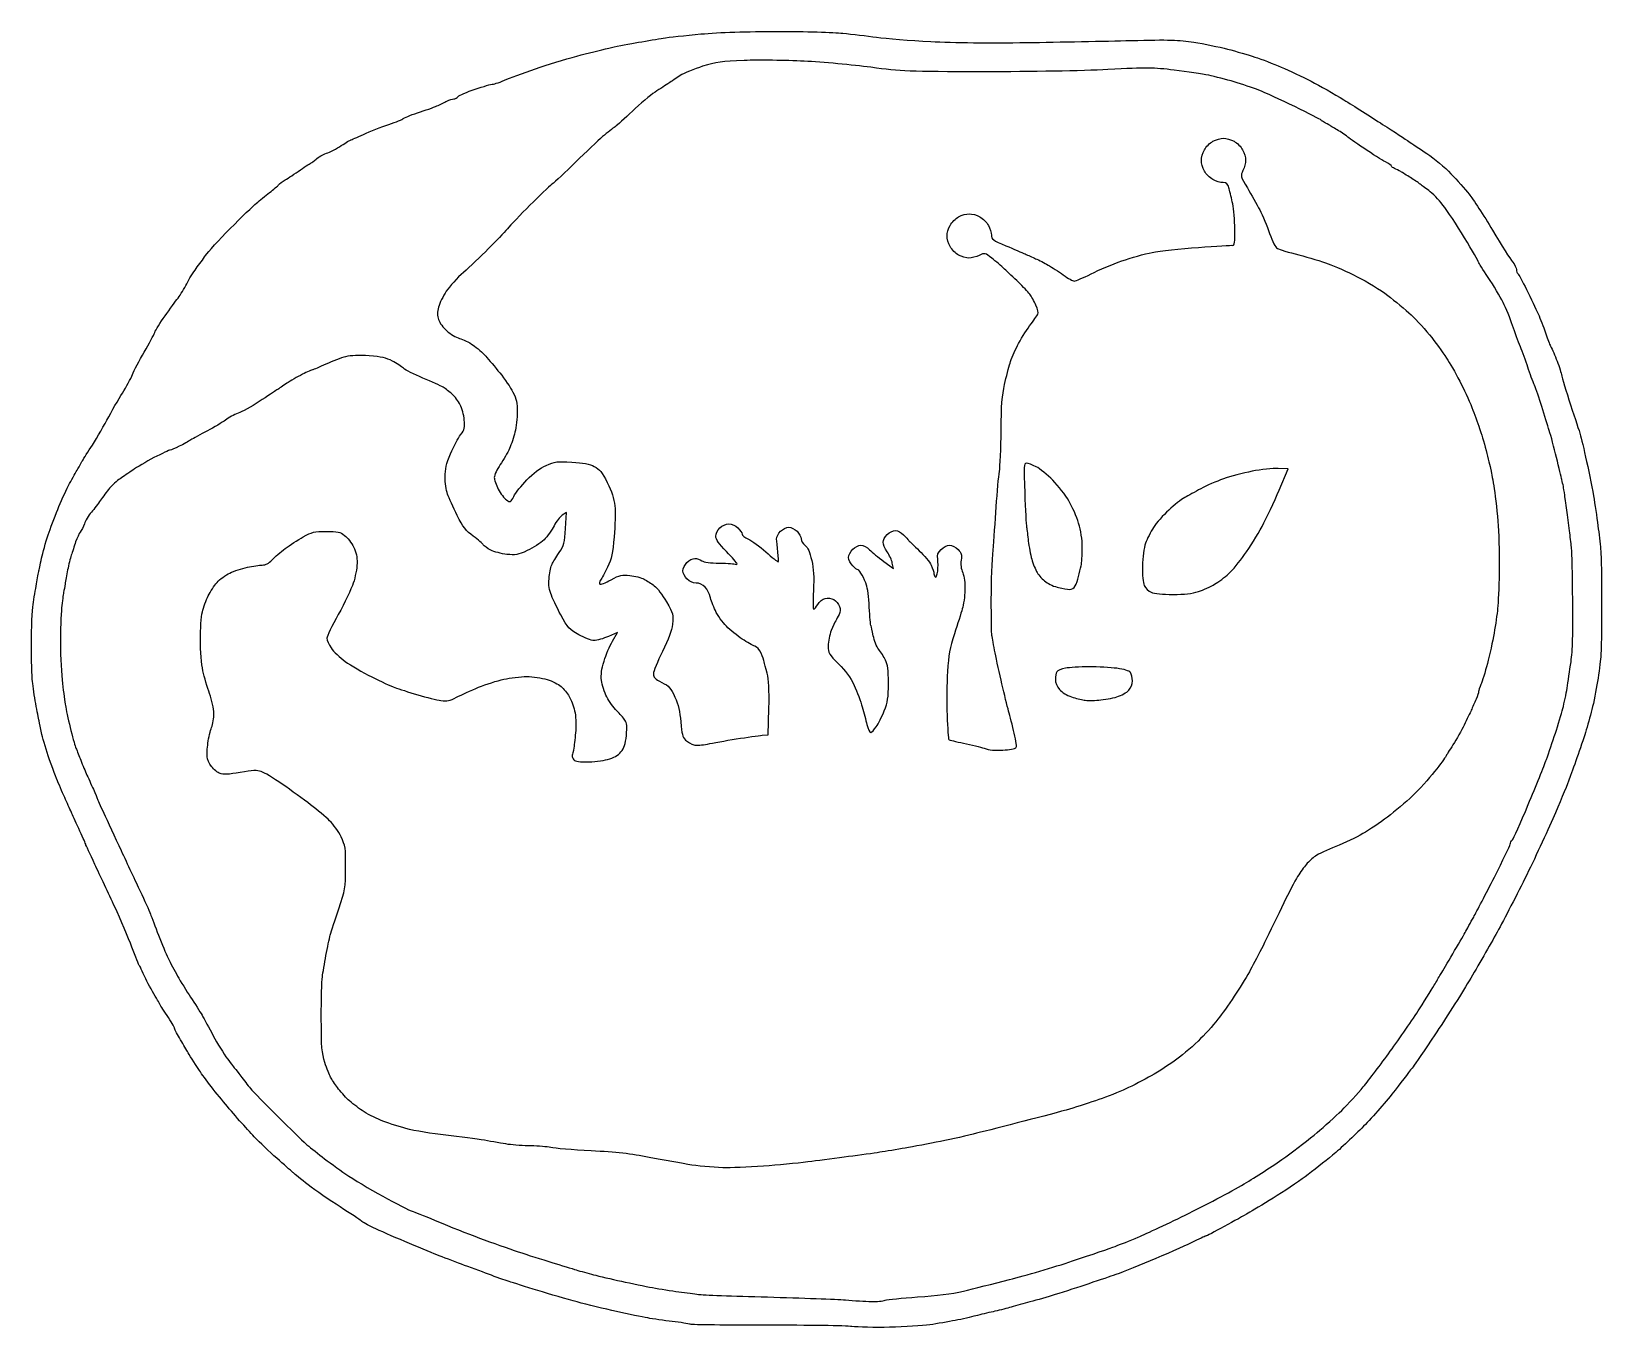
# Model space of a CAD drawing. Extents: x 18 to 500, y 49 to 447.
import ezdxf

# ---------------------------------------------------------------- set-up
doc = ezdxf.new("R2010")
doc.units = 0
doc.layers.add('Layer_1', color=7, linetype='CONTINUOUS')

msp = doc.modelspace()

# ---------------------------------------------------------------- linework, layer by layer
at = {"layer": 'Layer_1', "color": 7}
for points in [[(401.292336, 305.974696), (404.031184, 312.444168), (400.985088, 312.595376)], [(182.019376, 294.192936), (182.333624, 299.126208), (181.030816, 298.272576)], [(279.784616, 284.046088), (282.756312, 281.845176), (282.420576, 283.523832)], [(336.898472, 275.453304), (336.898472, 275.453304)], [(368.59068, 273.907048), (368.59068, 273.907048)], [(196.458936, 259.585976), (197.99148, 262.264592), (195.176776, 261.019784)], [(345.8624, 241.448968), (345.8624, 241.450392)], [(242.411712, 230.64228), (244.299328, 230.794336), (244.492432, 238.85852)], [(275.89784, 56.746944), (275.89804, 56.746944)], [(281.600984, 48.836376), (281.600984, 48.836376)]]:
    msp.add_lwpolyline(points, dxfattribs=at)
for points in [[(204.487272, 443.480496), (207.120736, 443.925368), (210.522808, 444.505416), (212.04744, 444.769488)], [(212.04744, 444.769488), (213.57208, 445.033552), (218.788592, 445.60548), (223.639696, 446.040424)], [(223.639696, 446.040424), (229.271304, 446.54536), (237.834936, 446.82816), (247.328224, 446.822704)], [(247.328224, 446.822704), (255.5058, 446.817904), (264.4646, 446.576336), (267.236664, 446.285656)], [(267.236664, 446.285656), (270.00872, 445.994968), (274.658224, 445.433584), (277.568888, 445.038136)], [(277.568888, 445.038136), (280.479552, 444.642696), (287.96412, 444.048696), (294.201256, 443.718144)], [(323.685912, 443.404568), (333.665328, 443.562656), (348.067448, 443.846416), (355.690616, 444.035152)], [(355.690616, 444.035152), (367.538712, 444.328488), (370.355832, 444.251624), (375.095048, 443.50568)], [(174.26532, 435.85528), (177.997312, 437.100608), (183.659016, 438.786376), (186.846888, 439.60144)], [(186.846888, 439.60144), (190.03476, 440.416496), (194.230648, 441.440728), (196.171088, 441.877496)], [(196.171088, 441.877496), (198.111536, 442.314264), (201.853816, 443.035616), (204.487272, 443.480496)], [(294.201256, 443.718144), (301.305432, 443.34164), (312.319232, 443.224504), (323.685912, 443.404568)], [(375.095048, 443.50568), (378.144312, 443.025736), (382.793816, 442.077968), (385.427272, 441.399544)], [(385.427272, 441.399544), (388.060736, 440.72112), (391.846864, 439.622128), (393.840888, 438.957352)], [(164.00632, 432.112912), (165.916776, 432.925888), (170.533328, 434.609952), (174.26532, 435.85528)], [(224.143712, 436.11256), (221.510248, 435.30028), (218.422048, 434.018976), (217.281032, 433.26524)], [(236.931832, 437.90144), (230.061568, 437.633504), (228.255648, 437.38088), (224.143712, 436.11256)], [(255.32824, 437.6756), (249.610232, 437.971408), (241.331848, 438.073032), (236.931832, 437.90144)], [(275.804848, 435.802048), (270.260728, 436.536696), (261.046256, 437.379792), (255.32824, 437.6756)], [(310.581624, 434.4406), (286.81572, 434.46532), (285.505216, 434.51668), (275.804848, 435.802048)], [(348.634464, 435.108856), (340.765744, 434.7), (325.13132, 434.42544), (310.581624, 434.4406)], [(369.046912, 434.93104), (362.59008, 435.728792), (360.856328, 435.743888), (348.634464, 435.108856)], [(379.631144, 433.341152), (377.690704, 433.736112), (372.9278, 434.45156), (369.046912, 434.93104)], [(393.840888, 438.957352), (395.834904, 438.292576), (399.463784, 436.895512), (401.905064, 435.852768)], [(401.905064, 435.852768), (404.346344, 434.810032), (408.471624, 432.865632), (411.072368, 431.531896)], [(154.251032, 429.09372), (156.795184, 429.941304), (159.24936, 430.634784), (159.70476, 430.634784)], [(159.70476, 430.634784), (160.160152, 430.634784), (162.095864, 431.299944), (164.00632, 432.112912)], [(213.752952, 430.925008), (212.95352, 430.391608), (211.052024, 429.153128), (209.527384, 428.172816)], [(217.281032, 433.26524), (216.140016, 432.511504), (214.552376, 431.4584), (213.752952, 430.925008)], [(387.44332, 431.341104), (385.087064, 432.046176), (381.571592, 432.9462), (379.631144, 433.341152)], [(395.003488, 428.787976), (393.201648, 429.487128), (389.799568, 430.63604), (387.44332, 431.341104)], [(411.072368, 431.531896), (413.67312, 430.19816), (418.209216, 427.619504), (421.152592, 425.801552)], [(142.493904, 423.946632), (143.464128, 424.382832), (144.859952, 425.045488), (145.595736, 425.4192)], [(145.595736, 425.4192), (146.33152, 425.792912), (147.267672, 426.09868), (147.676072, 426.09868)], [(147.676072, 426.09868), (148.084464, 426.09868), (148.69012, 426.425824), (149.02196, 426.825664)], [(149.02196, 426.825664), (149.3538, 427.225512), (151.70688, 428.246136), (154.251032, 429.09372)], [(209.527384, 428.172816), (208.002752, 427.192504), (204.868024, 424.57232), (202.561328, 422.350192)], [(406.091728, 423.72904), (401.79504, 425.812304), (396.805328, 428.088816), (395.003488, 428.787976)], [(421.152592, 425.801552), (424.095968, 423.9836), (429.452648, 420.59892), (433.056328, 418.28004)], [(127.746336, 418.251944), (130.0304, 419.007576), (132.017304, 419.816952), (132.16168, 420.050544)], [(132.16168, 420.050544), (132.306048, 420.284144), (134.292952, 421.07788), (136.577016, 421.8144)], [(136.577016, 421.8144), (138.86108, 422.550928), (141.52368, 423.510424), (142.493904, 423.946632)], [(202.561328, 422.350192), (200.254624, 420.128056), (197.851688, 417.964464), (197.221464, 417.542208)], [(414.155912, 419.581152), (414.017304, 419.779232), (410.388424, 421.645784), (406.091728, 423.72904)], [(116.048872, 413.4984), (116.20456, 413.4984), (117.965784, 414.258832), (119.962712, 415.18824)], [(119.962712, 415.18824), (121.95964, 416.11764), (125.462272, 417.496312), (127.746336, 418.251944)], [(197.221464, 417.542208), (196.591232, 417.119952), (194.884312, 415.753856), (193.428304, 414.506424)], [(415.163936, 418.859992), (414.74812, 419.058544), (414.294512, 419.383072), (414.155912, 419.581152)], [(416.93508, 417.888736), (416.376784, 418.224368), (415.579744, 418.661432), (415.163936, 418.859992)], [(419.959144, 416.045064), (418.854248, 416.72344), (417.493424, 417.553096), (416.93508, 417.888736)], [(422.220088, 414.49276), (422.081488, 414.668144), (421.064088, 415.36668), (419.959144, 416.045064)], [(433.056328, 418.28004), (436.660008, 415.96116), (440.288888, 413.589088), (441.120504, 413.008784)], [(108.540688, 409.393144), (109.612368, 409.764728), (111.67644, 410.840432), (113.127504, 411.783584)], [(113.127504, 411.783584), (114.578568, 412.726728), (115.893184, 413.4984), (116.048872, 413.4984)], [(193.428304, 414.506424), (191.972296, 413.259), (188.236216, 409.74352), (185.125904, 406.694256)], [(377.362896, 407.198264), (377.362896, 408.038528), (377.777344, 409.498776), (378.28388, 410.443256)], [(378.28388, 410.443256), (378.790408, 411.387736), (379.977552, 412.57492), (380.922072, 413.081448)], [(380.922072, 413.081448), (381.866536, 413.587984), (383.32676, 414.002416), (384.167048, 414.002416)], [(384.167048, 414.002416), (385.007336, 414.002416), (386.467552, 413.587984), (387.412024, 413.081448)], [(387.412024, 413.081448), (388.356536, 412.57492), (389.543688, 411.387736), (390.050216, 410.443256)], [(390.050216, 410.443256), (390.556752, 409.498776), (390.9712, 408.076344), (390.9712, 407.282296)], [(427.268416, 410.93808), (424.630424, 412.717768), (422.358688, 414.317384), (422.220088, 414.49276)], [(433.94656, 406.740888), (432.911576, 407.269648), (429.906408, 409.158384), (427.268416, 410.93808)], [(441.120504, 413.008784), (441.952128, 412.42848), (444.446976, 410.756752), (446.664632, 409.293848)], [(100.564112, 404.3002), (102.250208, 405.478328), (103.743904, 406.442248), (103.883432, 406.442248)], [(103.883432, 406.442248), (104.02296, 406.442248), (104.689512, 406.954184), (105.364656, 407.579888)], [(105.364656, 407.579888), (106.039792, 408.205584), (107.469008, 409.021552), (108.540688, 409.393144)], [(185.125904, 406.694256), (182.0156, 403.644984), (178.74308, 400.58312), (177.85364, 399.890104)], [(378.28388, 403.953272), (377.777344, 404.897752), (377.362896, 406.358), (377.362896, 407.198264)], [(390.9712, 407.282296), (390.9712, 406.488248), (390.603568, 405.063864), (390.154248, 404.117008)], [(435.828392, 405.41364), (435.828392, 405.614864), (434.981552, 406.212128), (433.94656, 406.740888)], [(436.710408, 404.728936), (436.225296, 404.904304), (435.828392, 405.212416), (435.828392, 405.41364)], [(446.664632, 409.293848), (448.88228, 407.830944), (452.203808, 405.059936), (454.045824, 403.136056)], [(93.856832, 399.703616), (94.13404, 400.041168), (95.066808, 400.731536), (95.929664, 401.237752)], [(95.929664, 401.237752), (96.79252, 401.743968), (98.878024, 403.122072), (100.564112, 404.3002)], [(380.922072, 401.31508), (379.977552, 401.8216), (378.790408, 403.008792), (378.28388, 403.953272)], [(384.013776, 400.394112), (383.257808, 400.394112), (381.866536, 400.808544), (380.922072, 401.31508)], [(385.893536, 398.504072), (385.466184, 400.102544), (385.176176, 400.394112), (384.013776, 400.394112)], [(390.154248, 404.117008), (389.339968, 402.40104), (389.344352, 402.383568), (391.500208, 398.74872)], [(438.60756, 403.788136), (438.049264, 404.130208), (437.19552, 404.553568), (436.710408, 404.728936)], [(441.631624, 401.915896), (440.526728, 402.603552), (439.165904, 403.446056), (438.60756, 403.788136)], [(444.396576, 400.043344), (443.980768, 400.3856), (442.736568, 401.228248), (441.631624, 401.915896)], [(454.045824, 403.136056), (455.88788, 401.212176), (458.398008, 398.390672), (459.623968, 396.866032)], [(87.05268, 394.078704), (88.022904, 394.90192), (89.837344, 396.366208), (91.084768, 397.332672)], [(91.084768, 397.332672), (92.3322, 398.299144), (93.579624, 399.366064), (93.856832, 399.703616)], [(177.85364, 399.890104), (176.964208, 399.197088), (173.917624, 396.298344), (171.083456, 393.448448)], [(386.992888, 393.841968), (386.666136, 395.3666), (386.171448, 397.464552), (385.893536, 398.504072)], [(391.500208, 398.74872), (392.689776, 396.743024), (394.402808, 393.700808), (395.306904, 391.98824)], [(447.220704, 397.941936), (446.083248, 398.755456), (444.812384, 399.701088), (444.396576, 400.043344)], [(451.588816, 393.514352), (450.3238, 395.136008), (448.35816, 397.128424), (447.220704, 397.941936)], [(459.623968, 396.866032), (460.84992, 395.3414), (464.087736, 390.351688), (466.819176, 385.777792)], [(78.988504, 386.267136), (82.453576, 389.74028), (86.082456, 393.25548), (87.05268, 394.078704)], [(171.083456, 393.448448), (168.249288, 390.598552), (165.136608, 387.348488), (164.166384, 386.22608)], [(302.800328, 389.896936), (303.744808, 390.403472), (305.205056, 390.817904), (306.04532, 390.817904)], [(306.04532, 390.817904), (306.885584, 390.817904), (308.345832, 390.403472), (309.290312, 389.896936)], [(387.641048, 386.029792), (387.611288, 388.801856), (387.319584, 392.317336), (386.992888, 393.841968)], [(395.306904, 391.98824), (396.211048, 390.27568), (397.575712, 387.028944), (398.339488, 384.773288)], [(458.214904, 383.423528), (455.835568, 387.351832), (452.853784, 391.892704), (451.588816, 393.514352)], [(71.428336, 378.039584), (72.121352, 379.0916), (75.523424, 382.794), (78.988504, 386.267136)], [(164.166384, 386.22608), (163.19616, 385.103672), (160.553736, 382.332296), (158.29432, 380.067456)], [(299.241168, 384.013752), (299.241168, 384.854016), (299.6556, 386.314264), (300.162136, 387.258744)], [(300.162136, 387.258744), (300.668664, 388.203224), (301.855848, 389.390408), (302.800328, 389.896936)], [(309.290312, 389.896936), (310.234792, 389.390408), (311.421984, 388.203224), (311.928504, 387.258744)], [(311.928504, 387.258744), (312.43504, 386.314264), (312.849472, 384.941168), (312.849472, 384.207424)], [(387.050496, 381.120568), (387.54256, 381.020664), (387.68232, 382.182536), (387.641048, 386.029792)], [(300.162136, 380.768752), (299.6556, 381.71324), (299.241168, 383.17348), (299.241168, 384.013752)], [(312.849472, 384.207424), (312.849472, 383.008088), (313.294904, 382.685384), (317.259568, 381.012376)], [(376.466264, 380.485232), (381.933016, 380.906648), (386.69592, 381.192552), (387.050496, 381.120568)], [(398.339488, 384.773288), (399.206136, 382.213944), (400.099896, 380.473176), (400.716808, 380.143)], [(462.540976, 375.948944), (462.540976, 376.131664), (460.59424, 379.495232), (458.214904, 383.423528)], [(466.819176, 385.777792), (469.550616, 381.203888), (472.313704, 376.820488), (472.959344, 376.036904)], [(68.548768, 374.02216), (69.439512, 375.179728), (70.73532, 376.987568), (71.428336, 378.039584)], [(158.29432, 380.067456), (156.034912, 377.802624), (152.606376, 374.544376), (150.67536, 372.82692)], [(302.800328, 378.130568), (301.855848, 378.637088), (300.668664, 379.82428), (300.162136, 380.768752)], [(305.961288, 377.2096), (305.16724, 377.2096), (303.744808, 377.624032), (302.800328, 378.130568)], [(309.140288, 378.03304), (308.185888, 377.580152), (306.755336, 377.2096), (305.961288, 377.2096)], [(312.996544, 377.175576), (310.888928, 378.845888), (310.864616, 378.851288), (309.140288, 378.03304)], [(316.88156, 373.853288), (315.911336, 374.756048), (314.16308, 376.25108), (312.996544, 377.175576)], [(317.259568, 381.012376), (319.68512, 379.988856), (322.35008, 378.84952), (323.181696, 378.480544)], [(323.181696, 378.480544), (324.01332, 378.111552), (325.487552, 377.455296), (326.457768, 377.022192)], [(326.457768, 377.022192), (327.427992, 376.58908), (329.14664, 375.709616), (330.276984, 375.067816)], [(343.478224, 372.35308), (345.89824, 373.56288), (350.146296, 375.358152), (352.91836, 376.342576)], [(352.91836, 376.342576), (355.690416, 377.327), (359.886312, 378.489416), (362.24256, 378.92572)], [(362.24256, 378.92572), (364.598816, 379.362032), (370.999456, 380.063808), (376.466264, 380.485232)], [(400.716808, 380.143), (401.260536, 379.852008), (404.223216, 378.976088), (407.300552, 378.196512)], [(407.300552, 378.196512), (410.377896, 377.416936), (414.4496, 376.199296), (416.348816, 375.49064)], [(65.641272, 369.328864), (66.349648, 370.7526), (67.658016, 372.864584), (68.548768, 374.02216)], [(150.67536, 372.82692), (148.744344, 371.109464), (146.363344, 368.4974), (145.384256, 367.022328)], [(321.165656, 369.786264), (319.779624, 371.120368), (317.851784, 372.950528), (316.88156, 373.853288)], [(330.276984, 375.067816), (331.407328, 374.426016), (333.5058, 373.057728), (334.940256, 372.027176)], [(334.940256, 372.027176), (336.374704, 370.996624), (337.892568, 370.153448), (338.313272, 370.153448)], [(338.313272, 370.153448), (338.733976, 370.153448), (341.0582, 371.14328), (343.478224, 372.35308)], [(416.348816, 375.49064), (418.248032, 374.781992), (422.256176, 372.9746), (425.255904, 371.474224)], [(425.255904, 371.474224), (428.255576, 369.973848), (432.485184, 367.389232), (434.655056, 365.73064)], [(465.495392, 371.247048), (463.870464, 373.650368), (462.540976, 375.766216), (462.540976, 375.948944)], [(472.959344, 376.036904), (473.604984, 375.25332), (474.133232, 374.189376), (474.133232, 373.6726)], [(474.133232, 373.6726), (474.133232, 373.155816), (474.331512, 372.610456), (474.573792, 372.460704)], [(474.573792, 372.460704), (474.81612, 372.310936), (476.038344, 370.086208), (477.289808, 367.516848)], [(62.97672, 364.951048), (63.733848, 365.935112), (64.932904, 367.90512), (65.641272, 369.328864)], [(145.384256, 367.022328), (144.405152, 365.547264), (143.341576, 363.365512), (143.020736, 362.174)], [(324.631632, 366.156592), (324.111376, 366.818816), (322.551688, 368.452168), (321.165656, 369.786264)], [(470.074784, 363.601296), (469.181072, 365.403136), (467.120376, 368.843728), (465.495392, 371.247048)], [(477.289808, 367.516848), (478.54132, 364.947488), (480.137064, 361.597856), (480.835928, 360.073224)], [(58.982912, 359.458184), (60.422376, 361.4952), (62.219584, 363.966992), (62.97672, 364.951048)], [(143.020736, 362.174), (142.588568, 360.569056), (142.582616, 359.56756), (142.997776, 358.309624)], [(326.547832, 362.75908), (326.014184, 363.96548), (325.151888, 365.494368), (324.631632, 366.156592)], [(327.138856, 359.941408), (327.34744, 360.28472), (327.081496, 361.552672), (326.547832, 362.75908)], [(434.655056, 365.73064), (436.82492, 364.07204), (440.038544, 361.397832), (441.796488, 359.787936)], [(472.967008, 356.545144), (472.270008, 358.624192), (470.968496, 361.799456), (470.074784, 363.601296)], [(55.837992, 354.366528), (56.128232, 355.12992), (57.543448, 357.421168), (58.982912, 359.458184)], [(142.997776, 358.309624), (143.305984, 357.375736), (144.439872, 355.815064), (145.517528, 354.841472)], [(324.606112, 356.381992), (325.790536, 357.99636), (326.930264, 359.598096), (327.138856, 359.941408)], [(441.796488, 359.787936), (443.554424, 358.178048), (446.411216, 355.032088), (448.14496, 352.796912)], [(480.835928, 360.073224), (481.534792, 358.548592), (482.496848, 356.053736), (482.973896, 354.529096)], [(52.578672, 348.335696), (54.081056, 350.889264), (55.547752, 353.603136), (55.837992, 354.366528)], [(145.517528, 354.841472), (146.595176, 353.86788), (148.35368, 352.835208), (149.42532, 352.546648)], [(149.42532, 352.546648), (150.496952, 352.258088), (152.380952, 351.338728), (153.611976, 350.50364)], [(320.86772, 350.333856), (321.739408, 352.04596), (323.421688, 354.767624), (324.606112, 356.381992)], [(448.14496, 352.796912), (449.87876, 350.561744), (452.12252, 347.429896), (453.131192, 345.837248)], [(475.378648, 349.993), (474.74924, 351.517632), (473.664048, 354.466096), (472.967008, 356.545144)], [(482.973896, 354.529096), (483.450944, 353.004464), (484.144712, 351.190024), (484.515616, 350.497008)], [(48.96192, 341.424808), (49.448744, 342.67224), (51.076288, 345.782136), (52.578672, 348.335696)], [(121.712024, 347.1724), (118.571448, 347.402928), (116.08584, 347.318296), (114.46628, 346.92568)], [(153.611976, 350.50364), (154.843, 349.668544), (156.593472, 348.134696), (157.501912, 347.095088)], [(318.578096, 344.952888), (318.965688, 346.200312), (319.996024, 348.621752), (320.86772, 350.333856)], [(477.66172, 343.692856), (477.035384, 345.633304), (476.008008, 348.468368), (475.378648, 349.993)], [(484.515616, 350.497008), (484.886464, 349.803992), (485.73804, 347.876152), (486.40792, 346.212912)], [(104.387976, 342.930456), (104.139856, 342.927256), (102.689424, 342.288376), (101.164792, 341.511416)], [(108.420064, 344.63244), (106.450536, 343.699864), (104.636096, 342.933968), (104.387976, 342.930456)], [(114.46628, 346.92568), (113.110392, 346.596976), (110.3896, 345.565024), (108.420064, 344.63244)], [(128.822984, 345.591408), (127.060104, 346.521896), (125.328208, 346.906952), (121.712024, 347.1724)], [(132.219144, 343.373416), (131.633016, 343.91676), (130.104744, 344.914856), (128.822984, 345.591408)], [(138.184928, 340.376152), (135.48988, 341.481296), (132.80528, 342.830064), (132.219144, 343.373416)], [(157.501912, 347.095088), (158.410344, 346.05548), (160.364328, 343.72672), (161.844104, 341.920064)], [(316.901168, 338.400744), (317.43588, 340.756992), (318.190504, 343.705456), (318.578096, 344.952888)], [(453.131192, 345.837248), (454.139824, 344.244592), (455.98516, 340.937056), (457.231832, 338.487168)], [(479.702512, 338.148736), (479.206408, 339.25756), (478.288048, 341.752416), (477.66172, 343.692856)], [(486.40792, 346.212912), (487.077856, 344.54968), (487.782968, 342.395032), (487.97484, 341.424808)], [(45.901144, 335.75272), (47.097744, 337.624944), (48.475088, 340.177384), (48.96192, 341.424808)], [(96.376688, 338.751112), (95.267864, 338.009904), (93.907032, 337.091712), (93.352616, 336.710688)], [(101.164792, 341.511416), (99.64016, 340.734456), (97.485512, 339.49232), (96.376688, 338.751112)], [(144.427392, 337.535944), (143.68908, 337.992904), (140.879968, 339.271), (138.184928, 340.376152)], [(161.844104, 341.920064), (163.323872, 340.113408), (165.132168, 337.455992), (165.86252, 336.014688)], [(315.84272, 324.268352), (315.90992, 331.938576), (316.143968, 335.064128), (316.901168, 338.400744)], [(457.231832, 338.487168), (458.478552, 336.037272), (460.08932, 332.46404), (460.811368, 330.546648)], [(481.96612, 331.596592), (481.217216, 334.091448), (480.19856, 337.039912), (479.702512, 338.148736)], [(487.97484, 341.424808), (488.16672, 340.454592), (489.441464, 336.258696), (490.807536, 332.1006)], [(41.114208, 327.436536), (42.550432, 330.138224), (44.704552, 333.880512), (45.901144, 335.75272)], [(87.91832, 333.149176), (85.483872, 331.571368), (82.550976, 329.948408), (81.400784, 329.542592)], [(93.352616, 336.710688), (92.798208, 336.329664), (90.352776, 334.726976), (87.91832, 333.149176)], [(147.201968, 335.41088), (146.414264, 336.122704), (145.165704, 337.078984), (144.427392, 337.535944)], [(149.63908, 332.162296), (149.086368, 333.237192), (147.989672, 334.699056), (147.201968, 335.41088)], [(165.86252, 336.014688), (166.9182, 333.9314), (167.186776, 332.693216), (167.172504, 329.975312)], [(81.400784, 329.542592), (80.2506, 329.136784), (78.521232, 328.203496), (77.557768, 327.468624)], [(150.922184, 327.512536), (150.769176, 328.995008), (150.191776, 331.087392), (149.63908, 332.162296)], [(167.172504, 329.975312), (167.162664, 328.094952), (166.853784, 325.299256), (166.486176, 323.762648)], [(460.811368, 330.546648), (461.533416, 328.629264), (462.546976, 325.813064), (463.063744, 324.288432)], [(484.255192, 324.23592), (483.74508, 325.78944), (482.715032, 329.101736), (481.96612, 331.596592)], [(490.807536, 332.1006), (492.173712, 327.942512), (493.5044, 323.860024), (493.76472, 323.0284)], [(36.162576, 318.996312), (37.449752, 320.93676), (39.677992, 324.734856), (41.114208, 327.436536)], [(71.979032, 324.145312), (69.8742, 323.05236), (67.585048, 321.792176), (66.892032, 321.344896)], [(77.557768, 327.468624), (76.594296, 326.733744), (74.083864, 325.238256), (71.979032, 324.145312)], [(149.798392, 322.979048), (151.04652, 324.615424), (151.16984, 325.112936), (150.922184, 327.512536)], [(166.486176, 323.762648), (166.118568, 322.22604), (165.363888, 319.957992), (164.809104, 318.722536)], [(315.30916, 311.668072), (315.555192, 313.181672), (315.795288, 318.851792), (315.84272, 324.268352)], [(463.063744, 324.288432), (463.580456, 322.7638), (464.483288, 319.588528), (465.06996, 317.232272)], [(486.472488, 315.919736), (485.763088, 318.940128), (484.765304, 322.682408), (484.255192, 324.23592)], [(33.468536, 314.712216), (33.66308, 315.128032), (34.875392, 317.055872), (36.162576, 318.996312)], [(63.36396, 319.401736), (62.116528, 318.78028), (60.854296, 318.264728), (60.558992, 318.256056)], [(66.892032, 321.344896), (66.199016, 320.897608), (64.611384, 320.023184), (63.36396, 319.401736)], [(146.705088, 317.130672), (147.635328, 319.336336), (149.027304, 321.968104), (149.798392, 322.979048)], [(164.809104, 318.722536), (164.25432, 317.48708), (162.975528, 315.262744), (161.967352, 313.779552)], [(493.76472, 323.0284), (494.02504, 322.196784), (494.912808, 318.454504), (495.73752, 314.712216)], [(32.199224, 312.444168), (32.7028, 313.275784), (33.273992, 314.296408), (33.468536, 314.712216)], [(55.580576, 315.916224), (53.137752, 314.637992), (50.204096, 312.928728), (49.061336, 312.117864)], [(60.558992, 318.256056), (60.263688, 318.247416), (58.0234, 317.194464), (55.580576, 315.916224)], [(145.021096, 310.010208), (145.015496, 312.41768), (145.395888, 314.026424), (146.705088, 317.130672)], [(161.967352, 313.779552), (160.959176, 312.29636), (160.134296, 310.53108), (160.134296, 309.856712)], [(176.086856, 313.517656), (178.8112, 314.73208), (179.405488, 314.809784), (183.924696, 314.542512)], [(183.924696, 314.542512), (187.427776, 314.335336), (189.39312, 313.958216), (190.854208, 313.212824)], [(323.630992, 314.208208), (322.851352, 314.208208), (322.807336, 313.43592), (323.106768, 305.010008)], [(326.59424, 313.130664), (325.432552, 313.723312), (324.099096, 314.208208), (323.630992, 314.208208)], [(465.06996, 317.232272), (465.656624, 314.876024), (466.238152, 312.494568), (466.362192, 311.94016)], [(488.082752, 309.168096), (487.906496, 309.861112), (487.18188, 312.899352), (486.472488, 315.919736)], [(495.73752, 314.712216), (496.562232, 310.969936), (497.584872, 305.753424), (498.010056, 303.11996)], [(29.679264, 307.995312), (30.561656, 309.61056), (31.69564, 311.612552), (32.199224, 312.444168)], [(45.198232, 309.461584), (44.216288, 308.811488), (42.742056, 307.479056), (41.92216, 306.500616)], [(49.061336, 312.117864), (47.918576, 311.307008), (46.180184, 310.11168), (45.198232, 309.461584)], [(145.780264, 304.741656), (145.366752, 305.928768), (145.025128, 308.299616), (145.021096, 310.010208)], [(160.134296, 309.856712), (160.134296, 309.182336), (160.687248, 307.539392), (161.363064, 306.205728)], [(166.129848, 304.024904), (166.668664, 305.08108), (168.466152, 307.353352), (170.124256, 309.074408)], [(170.124256, 309.074408), (172.141032, 311.167736), (174.114832, 312.638584), (176.086856, 313.517656)], [(190.854208, 313.212824), (192.538128, 312.353752), (193.236232, 311.491168), (194.857936, 308.265752)], [(314.357032, 300.851912), (314.634672, 305.287208), (315.063128, 310.15448), (315.30916, 311.668072)], [(331.740272, 308.972576), (330.071632, 310.666888), (327.75592, 312.538024), (326.59424, 313.130664)], [(336.676184, 302.615952), (335.630064, 304.417792), (333.408904, 307.278272), (331.740272, 308.972576)], [(384.1234, 309.388832), (382.019904, 308.6628), (378.901184, 307.308104), (377.192944, 306.378392)], [(392.943496, 311.727728), (390.195928, 311.16736), (386.226888, 310.114856), (384.1234, 309.388832)], [(400.985088, 312.595376), (399.286728, 312.67968), (395.72876, 312.2958), (392.943496, 311.727728)], [(466.362192, 311.94016), (466.486232, 311.385744), (466.928448, 308.848272), (467.344864, 306.301328)], [(488.573608, 307.152048), (488.479864, 307.567864), (488.259008, 308.47508), (488.082752, 309.168096)], [(26.381232, 300.93916), (27.312752, 303.204784), (28.796864, 306.380056), (29.679264, 307.995312)], [(41.92216, 306.500616), (41.102264, 305.522184), (39.86444, 303.883864), (39.171424, 302.859912)], [(148.747856, 298.189512), (147.529184, 300.60608), (146.193768, 303.554544), (145.780264, 304.741656)], [(161.363064, 306.205728), (162.03888, 304.872056), (163.167456, 303.403712), (163.871, 302.942736)], [(163.871, 302.942736), (165.138424, 302.11228), (165.159168, 302.122216), (166.129848, 304.024904)], [(194.857936, 308.265752), (196.244024, 305.508944), (196.923048, 303.398032), (197.165048, 301.093512)], [(323.106768, 305.010008), (323.286544, 299.950992), (323.52968, 295.244792), (323.647048, 294.551776)], [(377.192944, 306.378392), (375.484696, 305.44868), (373.2542, 304.226216), (372.236344, 303.661808)], [(395.999112, 294.780824), (397.40404, 297.37924), (399.786, 302.41648), (401.292336, 305.974696)], [(467.344864, 306.301328), (467.76128, 303.754376), (468.307976, 298.651264), (468.559728, 294.961072)], [(488.99768, 304.379992), (488.858176, 305.488816), (488.667352, 306.73624), (488.573608, 307.152048)], [(489.731376, 299.087872), (489.467368, 300.889712), (489.137192, 303.271168), (488.99768, 304.379992)], [(23.370792, 293.039744), (24.095008, 295.118784), (25.449712, 298.67352), (26.381232, 300.93916)], [(36.352064, 299.161008), (35.494432, 298.150568), (34.52768, 296.544744), (34.20372, 295.59252)], [(39.171424, 302.859912), (38.478408, 301.83596), (37.209696, 300.171456), (36.352064, 299.161008)], [(197.165048, 301.093512), (197.353664, 299.2974), (197.263104, 295.042792), (196.963816, 291.63884)], [(313.35852, 287.495616), (313.630064, 290.40628), (314.079392, 296.416616), (314.357032, 300.851912)], [(339.668272, 295.8118), (339.068736, 297.752248), (337.722296, 300.814112), (336.676184, 302.615952)], [(367.324352, 299.801384), (365.640608, 298.242568), (363.545328, 295.859568), (362.668144, 294.505824)], [(372.236344, 303.661808), (371.218448, 303.0974), (369.008056, 301.360208), (367.324352, 299.801384)], [(498.010056, 303.11996), (498.435296, 300.486504), (499.024176, 296.404016), (499.318672, 294.04776)], [(34.20372, 295.59252), (33.87976, 294.640304), (33.315768, 293.50628), (32.9504, 293.072464)], [(153.658816, 291.786776), (151.451528, 293.432064), (150.562488, 294.591168), (148.747856, 298.189512)], [(178.49928, 294.994176), (177.823488, 293.660568), (176.436872, 291.735728), (175.417912, 290.716768)], [(181.030816, 298.272576), (180.314264, 297.803072), (179.17508, 296.3278), (178.49928, 294.994176)], [(228.175824, 291.77724), (228.175824, 292.496816), (228.732528, 293.642264), (229.412944, 294.322672)], [(229.412944, 294.322672), (230.192768, 295.102504), (231.225912, 295.559792), (232.207912, 295.559792)], [(232.207912, 295.559792), (233.189912, 295.559792), (234.223056, 295.102504), (235.00288, 294.322672)], [(235.00288, 294.322672), (235.683296, 293.642264), (236.245856, 292.791744), (236.253008, 292.432632)], [(248.061352, 293.314656), (248.741768, 293.995064), (249.886096, 294.551776), (250.604312, 294.551776)], [(250.604312, 294.551776), (251.322528, 294.551776), (252.466864, 293.995064), (253.14728, 293.314656)], [(323.647048, 294.551776), (323.764424, 293.85876), (324.015776, 291.930912), (324.205608, 290.26768)], [(340.764944, 288.251632), (340.760144, 290.945048), (340.396424, 293.455064), (339.668272, 295.8118)], [(362.668144, 294.505824), (361.790968, 293.152096), (360.688144, 290.950944), (360.217448, 289.614384)], [(390.641776, 286.129968), (392.183392, 288.289528), (394.594176, 292.182416), (395.999112, 294.780824)], [(468.559728, 294.961072), (468.811432, 291.27088), (468.946256, 284.73616), (468.859312, 280.43944)], [(490.553616, 292.787736), (490.365416, 294.450968), (489.995424, 297.286032), (489.731376, 299.087872)], [(21.241848, 285.731576), (21.688544, 287.672024), (22.646568, 290.960696), (23.370792, 293.039744)], [(31.521752, 290.015672), (31.101368, 288.768248), (30.49976, 286.948336), (30.184856, 285.971432)], [(32.9504, 293.072464), (32.585032, 292.638656), (31.942136, 291.263104), (31.521752, 290.015672)], [(95.882792, 287.988352), (97.274392, 289.026704), (99.762072, 290.63764), (101.410976, 291.568224)], [(101.410976, 291.568224), (104.114832, 293.094184), (104.807824, 293.261744), (108.473968, 293.275968)], [(108.473968, 293.275968), (112.06064, 293.289888), (112.72716, 293.143488), (114.138472, 292.03172)], [(114.138472, 292.03172), (115.018208, 291.338704), (116.258008, 289.751064), (116.893576, 288.50364)], [(156.759048, 289.137168), (156.53628, 289.489504), (155.141168, 290.681832), (153.658816, 291.786776)], [(175.417912, 290.716768), (174.398952, 289.697808), (172.08316, 288.192104), (170.271704, 287.370752)], [(180.049136, 286.7396), (181.546384, 289.01808), (181.735248, 289.732552), (182.019376, 294.192936)], [(196.963816, 291.63884), (196.513472, 286.516872), (196.161808, 284.909296), (194.92408, 282.314608)], [(231.451896, 287.111312), (229.123504, 289.497664), (228.175824, 290.847392), (228.175824, 291.77724)], [(236.253008, 292.432632), (236.260208, 292.073528), (237.14016, 291.377128), (238.208576, 290.88508)], [(238.208576, 290.88508), (239.276984, 290.393024), (241.686232, 288.635288), (243.562456, 286.978992)], [(246.86676, 290.9206), (246.8434, 291.556912), (247.380936, 292.63424), (248.061352, 293.314656)], [(247.271328, 286.8656), (247.072208, 288.459536), (246.890152, 290.284288), (246.86676, 290.9206)], [(253.14728, 293.314656), (253.827696, 292.63424), (254.3844, 291.58956), (254.3844, 290.993136)], [(254.3844, 290.993136), (254.3844, 290.39672), (254.933832, 289.47656), (255.60536, 288.948336)], [(279.584976, 289.939672), (279.584976, 290.56108), (280.14168, 291.626216), (280.822096, 292.306632)], [(280.834904, 287.006176), (280.147448, 287.998184), (279.584976, 289.318256), (279.584976, 289.939672)], [(280.822096, 292.306632), (281.502512, 292.987048), (282.64684, 293.543752), (283.365056, 293.543752)], [(283.365056, 293.543752), (284.126784, 293.543752), (285.167776, 293.000104), (285.863352, 292.239048)], [(285.863352, 292.239048), (286.5192, 291.521464), (287.246, 290.723976), (287.478472, 290.466856)], [(287.478472, 290.466856), (287.710952, 290.209736), (289.157, 288.802904), (290.691928, 287.34056)], [(324.205608, 290.26768), (324.39544, 288.60444), (324.867144, 286.109584), (325.253848, 284.72356)], [(360.217448, 289.614384), (359.701688, 288.149768), (359.321968, 285.378016), (359.261736, 282.637984)], [(491.10284, 287.999632), (490.988984, 288.969848), (490.741816, 291.124496), (490.553616, 292.787736)], [(499.318672, 294.04776), (499.613216, 291.691512), (499.960376, 288.62964), (500.09016, 287.243608)], [(20.222088, 281.195456), (20.336256, 281.749864), (20.795152, 283.791112), (21.241848, 285.731576)], [(30.184856, 285.971432), (29.869952, 284.994528), (29.364784, 282.953296), (29.062264, 281.435312)], [(91.872296, 284.529984), (92.686472, 285.393744), (94.491192, 286.950008), (95.882792, 287.988352)], [(116.893576, 288.50364), (117.723536, 286.874688), (118.03104, 285.454464), (117.98484, 283.463504)], [(159.064264, 287.527152), (158.01916, 288.06032), (156.981816, 288.784824), (156.759048, 289.137168)], [(163.971296, 286.217568), (162.317528, 286.404664), (160.10936, 286.993984), (159.064264, 287.527152)], [(170.271704, 287.370752), (167.350432, 286.046176), (166.638272, 285.915832), (163.971296, 286.217568)], [(177.8828, 283.211496), (178.16348, 283.765912), (179.138336, 285.353568), (180.049136, 286.7396)], [(219.33272, 283.73844), (220.013136, 284.418856), (221.096696, 284.97556), (221.740632, 284.97556)], [(221.740632, 284.97556), (222.38456, 284.97556), (223.361416, 284.660368), (223.911424, 284.275112)], [(234.727968, 283.326864), (234.727968, 283.561632), (233.253736, 285.264624), (231.451896, 287.111312)], [(243.562456, 286.978992), (245.43868, 285.322696), (247.122184, 283.967512), (247.303568, 283.967512)], [(247.303568, 283.967512), (247.48496, 283.967512), (247.470456, 285.271672), (247.271328, 286.8656)], [(255.60536, 288.948336), (256.48388, 288.257288), (257.056744, 286.974848), (257.64788, 284.37576)], [(269.000744, 285.227568), (269.000744, 285.945784), (269.557448, 287.090112), (270.237864, 287.770528)], [(270.23784, 282.684608), (269.557448, 283.365016), (269.000744, 284.509352), (269.000744, 285.227568)], [(270.237864, 287.770528), (270.91828, 288.450944), (272.062608, 289.007648), (272.780824, 289.007648)], [(272.780824, 289.007648), (273.536256, 289.007648), (274.661232, 288.425832), (275.449792, 287.627312)], [(275.449792, 287.627312), (276.199504, 286.868136), (278.150176, 285.256576), (279.784616, 284.046088)], [(282.420576, 283.523832), (282.23592, 284.44712), (281.522368, 286.014168), (280.834904, 287.006176)], [(290.691928, 287.34056), (292.226848, 285.878216), (293.871184, 283.86308), (294.346008, 282.862416)], [(296.368584, 284.741432), (296.15128, 286.080512), (296.355544, 286.671864), (297.394288, 287.710592)], [(296.363784, 281.008768), (296.515792, 282.142088), (296.518056, 283.821752), (296.368584, 284.741432)], [(297.394288, 287.710592), (298.120192, 288.436504), (299.266352, 289.007648), (299.997184, 289.007648)], [(299.997184, 289.007648), (300.727688, 289.007648), (301.873952, 288.436736), (302.598848, 287.71184)], [(302.598848, 287.71184), (303.704384, 286.606296), (303.848128, 286.12504), (303.577776, 284.434368)], [(312.834392, 272.375256), (312.851112, 277.780776), (313.086984, 284.584952), (313.35852, 287.495616)], [(325.253848, 284.72356), (325.640544, 283.337504), (326.390568, 281.492672), (326.92056, 280.623856)], [(340.439056, 282.707488), (340.621936, 283.539104), (340.768592, 286.033984), (340.764944, 288.251632)], [(385.751048, 280.275432), (386.899344, 281.335872), (389.100208, 283.970384), (390.641776, 286.129968)], [(491.466784, 272.123256), (491.380448, 279.885024), (491.21664, 287.029408), (491.10284, 287.999632)], [(500.09016, 287.243608), (500.219896, 285.857584), (500.325936, 278.599792), (500.325784, 271.115232)], [(19.48868, 277.16336), (19.777888, 278.8266), (20.10792, 280.64104), (20.222088, 281.195456)], [(29.062264, 281.435312), (28.759744, 279.917384), (28.409288, 277.994984), (28.28348, 277.16336)], [(74.9612, 277.596056), (75.796584, 278.547528), (77.554744, 279.837696), (78.868224, 280.463072)], [(78.868224, 280.463072), (80.181696, 281.088504), (82.617184, 281.898048), (84.280416, 282.262144)], [(84.280416, 282.262144), (85.943656, 282.62624), (87.999168, 282.932072), (88.848224, 282.9418)], [(88.848224, 282.9418), (89.90896, 282.95388), (90.855136, 283.450904), (91.872296, 284.529984)], [(117.98484, 283.463504), (117.94948, 281.938872), (117.423672, 279.217208), (116.816424, 277.415368)], [(177.021632, 279.387464), (177.214584, 280.936288), (177.602112, 282.657088), (177.8828, 283.211496)], [(194.92408, 282.314608), (194.101512, 280.590288), (193.146392, 278.793384), (192.801584, 278.321584)], [(195.992816, 278.381712), (198.759944, 279.902968), (199.31008, 280.031088), (201.811488, 279.737096)], [(218.0956, 281.195456), (218.0956, 281.913672), (218.652304, 283.058024), (219.33272, 283.73844)], [(219.33272, 278.652512), (218.652304, 279.332928), (218.0956, 280.47724), (218.0956, 281.195456)], [(223.911424, 284.275112), (224.561848, 283.819536), (226.471904, 283.55276), (229.375424, 283.511936)], [(229.375424, 283.511936), (231.830616, 283.477696), (234.039344, 283.325608), (234.283696, 283.1746)], [(234.283696, 283.1746), (234.52804, 283.0236), (234.727968, 283.092096), (234.727968, 283.326864)], [(257.64788, 284.37576), (258.269424, 281.643064), (258.398704, 279.37436), (258.178872, 275.057456)], [(271.887264, 281.447456), (271.660496, 281.447456), (270.918256, 282.004192), (270.23784, 282.684608)], [(273.15684, 279.809424), (272.685344, 280.710344), (272.114032, 281.447456), (271.887264, 281.447456)], [(274.51228, 276.803048), (274.238288, 277.555632), (273.628336, 278.908504), (273.15684, 279.809424)], [(294.346008, 282.862416), (294.820832, 281.861808), (295.20932, 280.693912), (295.20932, 280.267016)], [(295.20932, 280.267016), (295.20932, 279.840168), (295.406896, 279.368816), (295.648368, 279.219576)], [(295.648368, 279.219576), (295.88984, 279.070344), (296.211776, 279.875496), (296.363784, 281.008768)], [(303.577776, 284.434368), (303.369504, 283.131864), (303.530016, 281.80848), (304.046304, 280.573)], [(304.046304, 280.573), (304.544968, 279.379504), (304.79508, 277.439056), (304.731392, 275.257896)], [(326.92056, 280.623856), (327.450552, 279.75504), (328.640608, 278.472184), (329.565128, 277.77312)], [(339.661224, 279.419568), (339.906152, 280.396344), (340.256176, 281.875872), (340.439056, 282.707488)], [(359.261736, 282.637984), (359.199496, 279.805792), (359.40548, 277.556944), (359.808032, 276.673368)], [(381.443824, 277.032168), (382.664488, 277.755528), (384.60276, 279.21504), (385.751048, 280.275432)], [(468.859312, 280.43944), (468.77232, 276.142744), (468.558928, 271.266432), (468.385088, 269.6032)], [(18.444752, 270.863224), (18.729704, 272.665064), (19.199472, 275.500128), (19.48868, 277.16336)], [(28.28348, 277.16336), (28.157672, 276.331744), (27.946392, 275.152912), (27.813976, 274.543768)], [(72.252224, 273.490688), (72.906768, 274.797184), (74.1258, 276.644632), (74.9612, 277.596056)], [(116.816424, 277.415368), (116.209176, 275.613528), (114.140184, 271.27344), (112.218648, 267.770664)], [(177.462952, 274.238184), (176.894752, 275.911752), (176.769984, 277.367488), (177.021632, 279.387464)], [(192.801584, 278.321584), (192.456776, 277.849776), (192.346128, 277.292288), (192.555704, 277.082672)], [(192.555704, 277.082672), (192.76528, 276.873104), (194.311984, 277.457704), (195.992816, 278.381712)], [(201.811488, 279.737096), (203.330928, 279.558528), (205.29168, 279.042872), (206.168728, 278.591224)], [(206.168728, 278.591224), (207.045768, 278.139536), (208.456032, 277.2436), (209.302632, 276.600184)], [(209.302632, 276.600184), (210.149232, 275.95676), (211.822256, 273.716936), (213.020456, 271.622768)], [(222.12884, 277.415368), (221.145616, 277.415368), (220.112944, 277.872304), (219.33272, 278.652512)], [(224.89252, 276.115528), (224.09796, 276.972896), (223.15712, 277.415368), (222.12884, 277.415368)], [(226.447496, 273.217464), (226.254816, 274.096504), (225.55508, 275.400632), (224.89252, 276.115528)], [(258.178872, 275.057456), (258.019056, 271.919024), (258.063848, 269.352656), (258.2784, 269.354416)], [(275.340624, 269.998896), (275.159032, 272.988592), (274.78628, 276.050456), (274.51228, 276.803048)], [(304.731392, 275.257896), (304.676192, 273.368464), (304.312784, 270.756224), (303.923752, 269.452848)], [(329.565128, 277.77312), (330.489656, 277.074), (332.266696, 276.278216), (333.514128, 276.00464)], [(333.514128, 276.00464), (334.761552, 275.731112), (336.284512, 275.482992), (336.898472, 275.453304)], [(336.898472, 275.453304), (337.573976, 275.420504), (338.251904, 275.842448), (338.615328, 276.521504)], [(338.615328, 276.521504), (338.94564, 277.13872), (339.416288, 278.442848), (339.661224, 279.419568)], [(359.808032, 276.673368), (360.163464, 275.893256), (361.140184, 274.956144), (361.97856, 274.590888)], [(376.451488, 274.80212), (377.976632, 275.30528), (380.22316, 276.30876), (381.443824, 277.032168)], [(17.925472, 258.76696), (17.925976, 263.618064), (18.159792, 269.061384), (18.444752, 270.863224)], [(27.813976, 274.543768), (27.681568, 273.934568), (27.404456, 271.77992), (27.198192, 269.755664)], [(70.452472, 268.525976), (70.787792, 269.950056), (71.59768, 272.184184), (72.252224, 273.490688)], [(180.58128, 267.602728), (179.301872, 269.96896), (177.898632, 272.95492), (177.462952, 274.238184)], [(213.020456, 271.622768), (215.115072, 267.961832), (215.18596, 267.699896), (214.860512, 264.82336)], [(228.053024, 268.96648), (227.362656, 270.425488), (226.640168, 272.338464), (226.447496, 273.217464)], [(258.2784, 269.354416), (258.492952, 269.354416), (259.050184, 270.028432), (259.516688, 270.84836)], [(259.516688, 270.84836), (259.991952, 271.683656), (260.973808, 272.491936), (261.749808, 272.686688)], [(261.749808, 272.686688), (262.617456, 272.904472), (263.615936, 272.764208), (264.42304, 272.3112)], [(264.42304, 272.3112), (265.131608, 271.91348), (265.925008, 270.980512), (266.18616, 270.237952)], [(266.18616, 270.237952), (266.508528, 269.321304), (266.471384, 268.5172), (266.070464, 267.733464)], [(313.015256, 261.287016), (312.899048, 261.980032), (312.817656, 266.969736), (312.834392, 272.375256)], [(361.97856, 274.590888), (362.895056, 274.19156), (365.531384, 273.918896), (368.59068, 273.907048)], [(368.59068, 273.907048), (372.195824, 273.892968), (374.486656, 274.153912), (376.451488, 274.80212)], [(490.926688, 253.222832), (491.426008, 256.653032), (491.579176, 262.013344), (491.466784, 272.123256)], [(500.325784, 271.115232), (500.32564, 263.630664), (500.21168, 256.259504), (500.072624, 254.734872)], [(27.198192, 269.755664), (26.99192, 267.731352), (26.830424, 262.786448), (26.83932, 258.76696)], [(69.835888, 259.957784), (69.839888, 263.246208), (70.11716, 267.101888), (70.452472, 268.525976)], [(112.218648, 267.770664), (110.29712, 264.267936), (108.72496, 260.967976), (108.72496, 260.4374)], [(186.059528, 261.53776), (183.149048, 263.16536), (182.729168, 263.630208), (180.58128, 267.602728)], [(231.442192, 264.149088), (230.26852, 265.339616), (228.743392, 267.507416), (228.053024, 268.96648)], [(265.023632, 265.823112), (264.772656, 265.407304), (264.147288, 264.053728), (263.633944, 262.815072)], [(266.070464, 267.733464), (265.745688, 267.098616), (265.274616, 266.23892), (265.023632, 265.823112)], [(275.869488, 264.224088), (275.760208, 264.41052), (275.522216, 267.0092), (275.340624, 269.998896)], [(303.923752, 269.452848), (303.53472, 268.149528), (302.435864, 264.701688), (301.481856, 261.791024)], [(468.385088, 269.6032), (468.211208, 267.93996), (467.722216, 264.537888), (467.298392, 262.043032)], [(190.78684, 259.774976), (189.920456, 259.774976), (187.793176, 260.56824), (186.059528, 261.53776)], [(195.176776, 261.019784), (193.628688, 260.335136), (191.653216, 259.774976), (190.78684, 259.774976)], [(214.860512, 264.82336), (214.616056, 262.662608), (213.758304, 260.304648), (211.772704, 256.334848)], [(236.294104, 260.190232), (234.799232, 261.177088), (232.615872, 262.958568), (231.442192, 264.149088)], [(263.633944, 262.815072), (263.120592, 261.576464), (262.710432, 259.464912), (262.722472, 258.122728)], [(276.568976, 261.244424), (276.293544, 262.696784), (275.978768, 264.0376), (275.869488, 264.224088)], [(278.252656, 257.04732), (277.602064, 257.903336), (276.844408, 259.792016), (276.568976, 261.244424)], [(301.481856, 261.791024), (300.06444, 257.46656), (299.677984, 255.34704), (299.368224, 250.198768)], [(314.01276, 255.994896), (313.580344, 258.212544), (313.131472, 260.594), (313.015256, 261.287016)], [(467.298392, 262.043032), (466.874624, 259.548176), (465.949208, 255.35228), (465.241928, 252.718824)], [(18.243792, 247.174704), (18.068072, 248.699336), (17.924832, 253.915848), (17.925472, 258.76696)], [(26.83932, 258.76696), (26.8482, 254.747472), (27.132152, 249.252488), (27.470304, 246.55588)], [(70.610776, 250.450776), (70.143192, 252.56092), (69.831752, 256.381872), (69.835888, 259.957784)], [(108.72496, 260.4374), (108.72496, 259.906832), (109.30908, 258.576848), (110.023008, 257.481832)], [(110.023008, 257.481832), (110.736928, 256.386816), (112.693, 254.507208), (114.36984, 253.304888)], [(193.854248, 253.436184), (194.44392, 255.345328), (195.616032, 258.112752), (196.458936, 259.585976)], [(211.772704, 256.334848), (210.260592, 253.311688), (209.0234, 250.244536), (209.0234, 249.51896)], [(240.154648, 258.040776), (239.526232, 258.23608), (237.788984, 259.203384), (236.294104, 260.190232)], [(242.085576, 255.832248), (241.631144, 256.9006), (240.813288, 257.836048), (240.154648, 258.040776)], [(243.047264, 253.222832), (242.95192, 253.63864), (242.51916, 254.812888), (242.085576, 255.832248)], [(262.722472, 258.122728), (262.743272, 255.805032), (262.902424, 255.527728), (265.889304, 252.604864)], [(280.336464, 253.742168), (279.84096, 254.703976), (278.903248, 256.191312), (278.252656, 257.04732)], [(316.093928, 246.418688), (315.381704, 249.467952), (314.445184, 253.777248), (314.01276, 255.994896)], [(114.36984, 253.304888), (116.04668, 252.102568), (119.690832, 249.983152), (122.46796, 248.595056)], [(193.075232, 247.48996), (192.864824, 249.266496), (193.084672, 250.9446), (193.854248, 253.436184)], [(243.953072, 249.69476), (243.550216, 251.219392), (243.142608, 252.807024), (243.047264, 253.222832)], [(265.889304, 252.604864), (268.10508, 250.436608), (269.52468, 248.47248), (270.694184, 245.957008)], [(281.227248, 246.659096), (281.235248, 250.808472), (281.037256, 252.381896), (280.336464, 253.742168)], [(335.594808, 251.241312), (334.382928, 251.007256), (333.19568, 250.506816), (332.956472, 250.129264)], [(342.838336, 251.672392), (340.066272, 251.667592), (336.806688, 251.475376), (335.594808, 251.241312)], [(351.387216, 251.225944), (349.457408, 251.474472), (345.610392, 251.675368), (342.838336, 251.672392)], [(355.545312, 249.88608), (355.1046, 250.488824), (353.768928, 250.9192), (351.387216, 251.225944)], [(465.241928, 252.718824), (464.534696, 250.085368), (463.637608, 247.185944), (463.248408, 246.275592)], [(489.721088, 245.158656), (490.000816, 246.960496), (490.543336, 250.589376), (490.926688, 253.222832)], [(500.072624, 254.734872), (499.933568, 253.210232), (499.483992, 249.80816), (499.073624, 247.174704)], [(19.276776, 240.370552), (18.88436, 242.5882), (18.41952, 245.650064), (18.243792, 247.174704)], [(27.470304, 246.55588), (27.808456, 243.859216), (28.218248, 240.797344), (28.38096, 239.751728)], [(72.674768, 243.434584), (71.969576, 245.353056), (71.040784, 248.510328), (70.610776, 250.450776)], [(122.46796, 248.595056), (125.245096, 247.20696), (128.448832, 245.734592), (129.587384, 245.323168)], [(155.316032, 245.384456), (157.595712, 246.30352), (161.074672, 247.422472), (163.047064, 247.871096)], [(163.047064, 247.871096), (165.019448, 248.319712), (168.176088, 248.683408), (170.061808, 248.679328)], [(170.061808, 248.679328), (171.947528, 248.674528), (174.774848, 248.270824), (176.344736, 247.780624)], [(176.344736, 247.780624), (177.914632, 247.290424), (179.854344, 246.329824), (180.655224, 245.645984)], [(194.707368, 242.440728), (193.97092, 243.856544), (193.236456, 246.12868), (193.075232, 247.48996)], [(209.0234, 249.51896), (209.0234, 248.439016), (209.488832, 247.96388), (211.589488, 246.899408)], [(211.589488, 246.899408), (213.853592, 245.75208), (214.327576, 245.219744), (215.617016, 242.375912)], [(244.492432, 238.85852), (244.635328, 244.82596), (244.494832, 247.64348), (243.953072, 249.69476)], [(279.946456, 238.17896), (281.022928, 240.844016), (281.218664, 242.140032), (281.227248, 246.659096)], [(299.368224, 250.198768), (299.159744, 246.733688), (299.102568, 240.684952), (299.241168, 236.757096)], [(318.141504, 238.102504), (317.727568, 239.627136), (316.80616, 243.369416), (316.093928, 246.418688)], [(332.513824, 247.843424), (332.509024, 246.859136), (332.996424, 245.661304), (333.781008, 244.728888)], [(332.956472, 250.129264), (332.717256, 249.751656), (332.518064, 248.723072), (332.513824, 247.843424)], [(355.0606, 244.477032), (355.749736, 245.231688), (356.194632, 246.362136), (356.194632, 247.358512)], [(356.194632, 247.358512), (356.194632, 248.260288), (355.902456, 249.397696), (355.545312, 249.88608)], [(463.248408, 246.275592), (462.859216, 245.365304), (462.540776, 244.378952), (462.540776, 244.083704)], [(499.073624, 247.174704), (498.663256, 244.54124), (497.8962, 240.68556), (497.369104, 238.606512)], [(73.999184, 237.386448), (73.975904, 238.794456), (73.37996, 241.51612), (72.674768, 243.434584)], [(129.587384, 245.323168), (130.725928, 244.911744), (133.8826, 243.906336), (136.6022, 243.088984)], [(136.6022, 243.088984), (139.321808, 242.27168), (142.54308, 241.466368), (143.7606, 241.299496)], [(143.7606, 241.299496), (145.56248, 241.052528), (146.4576, 241.248856), (148.572704, 242.354792)], [(148.572704, 242.354792), (150.001856, 243.102088), (153.036352, 244.46544), (155.316032, 245.384456)], [(180.655224, 245.645984), (181.456096, 244.962144), (182.576912, 243.594912), (183.145928, 242.607656)], [(183.145928, 242.607656), (183.714936, 241.6204), (184.464168, 239.63016), (184.810888, 238.184856)], [(197.758432, 238.192816), (196.8168, 239.113392), (195.443824, 241.02496), (194.707368, 242.440728)], [(215.617016, 242.375912), (216.700168, 239.987096), (217.1662, 238.011176), (217.417472, 234.742208)], [(270.694184, 245.957008), (271.607152, 243.99328), (272.722048, 241.025768), (273.171744, 239.362528)], [(333.781008, 244.728888), (334.512832, 243.859168), (336.069392, 242.887024), (337.435096, 242.44672)], [(337.435096, 242.44672), (338.74364, 242.024864), (340.49468, 241.578008), (341.326304, 241.453768)], [(341.326304, 241.453768), (342.15792, 241.32948), (344.19916, 241.327968), (345.8624, 241.448968)], [(345.8624, 241.450392), (347.52564, 241.572816), (350.020496, 242.024464), (351.40652, 242.454032)], [(351.40652, 242.454032), (352.792552, 242.883648), (354.436888, 243.793944), (355.0606, 244.477032)], [(461.747416, 241.706784), (461.31104, 240.69468), (460.650032, 239.186128), (460.278472, 238.354504)], [(462.540776, 244.083704), (462.540776, 243.788504), (462.183792, 242.718888), (461.747416, 241.706784)], [(488.401336, 238.85852), (488.847488, 240.521752), (489.441368, 243.356816), (489.721088, 245.158656)], [(20.27288, 235.078432), (20.11744, 235.771448), (19.669192, 238.152904), (19.276776, 240.370552)], [(28.38096, 239.751728), (28.543664, 238.706056), (29.198888, 235.695848), (29.837016, 233.062392)], [(73.299656, 233.062392), (73.707632, 234.032608), (74.022416, 235.978448), (73.999184, 237.386448)], [(184.810888, 238.184856), (185.187184, 236.616272), (185.32412, 234.190872), (185.1506, 232.16772)], [(200.2668, 235.303776), (199.828832, 235.9722), (198.700064, 237.272296), (197.758432, 238.192816)], [(273.171744, 239.362528), (273.621432, 237.699288), (274.277272, 235.261136), (274.629144, 233.944408)], [(277.492328, 233.295192), (278.143232, 234.251048), (279.247584, 236.448736), (279.946456, 238.17896)], [(299.241168, 236.757096), (299.379776, 232.829232), (299.617104, 229.492224), (299.768568, 229.341528)], [(319.883448, 231.303136), (319.339312, 233.518168), (318.55544, 236.577864), (318.141504, 238.102504)], [(460.278472, 238.354504), (459.90692, 237.522888), (458.930752, 235.472568), (458.109208, 233.798248)], [(486.125176, 231.298352), (486.930936, 233.793208), (487.955184, 237.19528), (488.401336, 238.85852)], [(497.369104, 238.606512), (496.84196, 236.527464), (495.9542, 233.352192), (495.396304, 231.550352)], [(21.026456, 231.444712), (20.767432, 232.750256), (20.428328, 234.385416), (20.27288, 235.078432)], [(29.837016, 233.062392), (30.475136, 230.428928), (31.224016, 227.707272), (31.501176, 227.014256)], [(72.162768, 228.27428), (72.38008, 229.93752), (72.89168, 232.092168), (73.299656, 233.062392)], [(185.1506, 232.16772), (184.990728, 230.303536), (184.729248, 227.879288), (184.569536, 226.780544)], [(200.713112, 230.60332), (200.990672, 233.367112), (200.898288, 234.340008), (200.2668, 235.303776)], [(217.417472, 234.742208), (217.696384, 231.11368), (217.9576, 230.130504), (218.890664, 229.19748)], [(274.629144, 233.944408), (274.981024, 232.62768), (275.502912, 231.55192), (275.788904, 231.553832)], [(275.788904, 231.553832), (276.074888, 231.553832), (276.84144, 232.339336), (277.492328, 233.295192)], [(458.109208, 233.798248), (457.287672, 232.12392), (455.737384, 229.402264), (454.66404, 227.750112)], [(23.076064, 224.38856), (22.207808, 226.963904), (21.285488, 230.139176), (21.026456, 231.444712)], [(31.501176, 227.014256), (31.778336, 226.32124), (32.40116, 224.733608), (32.885224, 223.486176)], [(71.896096, 223.990192), (71.825456, 224.6832), (71.945456, 226.611048), (72.162768, 228.27428)], [(184.569536, 226.780544), (184.409816, 225.681752), (184.1844, 224.687992), (184.068608, 224.572224)], [(199.023024, 225.533016), (200.070168, 226.771624), (200.439624, 227.879992), (200.713112, 230.60332)], [(218.890664, 229.19748), (219.514456, 228.573664), (220.659632, 227.903984), (221.435504, 227.70924)], [(221.435504, 227.70924), (222.211368, 227.514488), (224.10204, 227.63068), (225.637, 227.967344)], [(225.637, 227.967344), (227.171952, 228.304016), (231.149488, 229.009384), (234.47596, 229.534816)], [(234.47596, 229.534816), (237.802432, 230.060248), (241.373528, 230.558616), (242.411712, 230.64228)], [(299.768568, 229.341528), (299.920032, 229.190824), (301.96128, 228.6978), (304.304664, 228.245904)], [(304.304664, 228.245904), (306.648056, 227.794008), (309.517392, 227.07892), (310.680968, 226.656864)], [(316.341848, 226.089848), (318.291752, 226.200024), (320.108904, 226.51196), (320.37996, 226.783016)], [(320.37996, 226.783016), (320.701064, 227.10412), (320.528048, 228.679152), (319.883448, 231.303136)], [(454.66404, 227.750112), (453.590752, 226.09796), (452.59916, 224.479936), (452.46056, 224.154496)], [(483.382344, 223.234168), (484.085136, 225.174616), (485.31936, 228.803496), (486.125176, 231.298352)], [(495.396304, 231.550352), (494.838416, 229.748512), (493.648752, 226.23304), (492.752616, 223.738184)], [(25.917304, 216.682024), (25.222864, 218.345264), (23.944312, 221.813216), (23.076064, 224.38856)], [(32.885224, 223.486176), (33.36928, 222.238752), (34.216296, 220.197504), (34.76748, 218.95008)], [(73.287904, 221.060824), (72.593064, 221.978984), (71.966752, 223.297176), (71.896096, 223.990192)], [(184.068608, 224.572224), (183.952816, 224.4564), (184.084928, 223.937872), (184.362096, 223.419952)], [(184.362096, 223.419952), (184.783304, 222.632888), (185.463504, 222.47916), (188.502456, 222.484152)], [(188.502456, 222.484152), (190.502448, 222.488952), (193.386232, 222.818112), (194.910864, 223.219)], [(194.910864, 223.219), (196.85548, 223.730272), (198.082936, 224.421016), (199.023024, 225.533016)], [(310.680968, 226.656864), (312.093784, 226.144432), (313.974264, 225.95608), (316.341848, 226.089848)], [(452.46056, 224.154496), (452.321952, 223.829008), (450.773232, 221.743008), (449.019016, 219.518952)], [(477.779856, 209.373864), (480.158488, 215.056592), (482.6796, 221.293728), (483.382344, 223.234168)], [(492.752616, 223.738184), (491.856432, 221.243328), (490.79776, 218.294864), (490.399992, 217.18604)], [(34.76748, 218.95008), (35.318664, 217.702648), (36.308232, 215.505864), (36.966512, 214.068272)], [(75.878304, 218.886976), (75.148424, 219.164432), (73.982752, 220.14272), (73.287904, 221.060824)], [(82.076088, 219.237968), (78.564848, 218.621208), (76.834952, 218.523232), (75.878304, 218.886976)], [(88.510952, 219.548288), (87.31304, 219.965912), (85.806472, 219.893232), (82.076088, 219.237968)], [(94.989912, 215.613272), (92.286744, 217.477656), (89.371216, 219.2484), (88.510952, 219.548288)], [(449.019016, 219.518952), (447.26476, 217.294856), (444.196736, 213.92428), (442.201256, 212.028744)], [(490.399992, 217.18604), (490.002232, 216.077216), (488.085976, 211.427712), (486.141656, 206.853808)], [(28.436968, 210.885896), (27.745592, 212.410536), (26.611736, 215.018792), (25.917304, 216.682024)], [(36.966512, 214.068272), (37.6248, 212.630736), (38.1634, 211.33976), (38.1634, 211.199544)], [(103.684848, 209.337528), (101.6058, 210.924808), (97.69308, 213.748936), (94.989912, 215.613272)], [(30.355736, 206.601808), (29.991808, 207.433424), (29.12836, 209.361264), (28.436968, 210.885896)], [(38.1634, 211.199544), (38.1634, 211.05928), (39.049256, 209.060216), (40.13196, 206.757144)], [(109.556104, 204.4148), (108.40596, 205.53496), (105.763896, 207.750192), (103.684848, 209.337528)], [(442.201256, 212.028744), (440.205728, 210.133208), (436.764744, 207.211256), (434.554552, 205.535464)], [(472.91212, 198.537624), (473.210744, 198.814832), (475.401224, 203.691136), (477.779856, 209.373864)], [(32.82648, 201.207024), (31.831504, 203.342568), (30.719672, 205.770184), (30.355736, 206.601808)], [(40.13196, 206.757144), (41.214672, 204.454064), (43.621744, 199.28104), (45.481008, 195.261552)], [(113.068888, 199.449832), (112.287, 201.060352), (110.706248, 203.294584), (109.556104, 204.4148)], [(434.554552, 205.535464), (432.344416, 203.859728), (428.94844, 201.571976), (427.007992, 200.451608)], [(486.141656, 206.853808), (484.197328, 202.279912), (480.235144, 193.723112), (477.336832, 187.838728)], [(34.63552, 197.100536), (34.63552, 197.223568), (33.821456, 199.071472), (32.82648, 201.207024)], [(114.453336, 189.969488), (114.488536, 196.16736), (114.413656, 196.679944), (113.068888, 199.449832)], [(427.007992, 200.451608), (425.067552, 199.33124), (421.325272, 197.561656), (418.691808, 196.51916)], [(472.2254, 197.170392), (472.30444, 197.645176), (472.613544, 198.260416), (472.91212, 198.537624)], [(37.435152, 190.986528), (35.89536, 194.226216), (34.63552, 196.977512), (34.63552, 197.100536)], [(45.481008, 195.261552), (47.340264, 191.242064), (49.966088, 185.642952), (51.316152, 182.819032)], [(412.391672, 193.563536), (411.560056, 192.980448), (410.316704, 191.83796), (409.628632, 191.024688)], [(418.691808, 196.51916), (416.058352, 195.476616), (413.223288, 194.146632), (412.391672, 193.563536)], [(467.390224, 187.078728), (469.970504, 192.154376), (472.14632, 196.695616), (472.2254, 197.170392)], [(43.524688, 177.956584), (41.71524, 181.883384), (38.974952, 187.746848), (37.435152, 190.986528)], [(112.355088, 177.369208), (114.336656, 183.183984), (114.4176, 183.670056), (114.453336, 189.969488)], [(409.628632, 191.024688), (408.940608, 190.21136), (407.735112, 188.532704), (406.949712, 187.294296)], [(406.949712, 187.294296), (406.16436, 186.055944), (403.925496, 181.728504), (401.974464, 177.677864)], [(461.02552, 174.837712), (461.945792, 176.494648), (464.809936, 182.003088), (467.390224, 187.078728)], [(477.336832, 187.838728), (474.438464, 181.954296), (470.343776, 174.01612), (468.237512, 170.198336)], [(51.316152, 182.819032), (52.666224, 179.99516), (54.092776, 176.819888), (54.48628, 175.762872)], [(48.79336, 165.571568), (47.70504, 168.456576), (45.334136, 174.029832), (43.524688, 177.956584)], [(54.48628, 175.762872), (54.879776, 174.705912), (55.996872, 171.768032), (56.96872, 169.23432)], [(109.74724, 169.305032), (110.047968, 170.413856), (111.221504, 174.042736), (112.355088, 177.369208)], [(401.974464, 177.677864), (400.023392, 173.627176), (397.470928, 168.385208), (396.302224, 166.028904)], [(458.375728, 170.061), (458.912808, 171.031216), (460.105248, 173.180728), (461.02552, 174.837712)], [(56.96872, 169.23432), (57.940568, 166.7006), (59.273808, 163.525336), (59.93148, 162.17816)], [(108.4252, 163.004888), (108.8516, 165.361144), (109.44652, 168.196208), (109.74724, 169.305032)], [(454.602248, 163.508848), (456.140592, 166.142312), (457.838656, 169.090776), (458.375728, 170.061)], [(468.237512, 170.198336), (466.1312, 166.380504), (462.242656, 159.628016), (459.596248, 155.192664)], [(51.187544, 159.77544), (50.959064, 160.078352), (49.88168, 162.686608), (48.79336, 165.571568)], [(396.302224, 166.028904), (395.133576, 163.672704), (393.424976, 160.384032), (392.505304, 158.720744)], [(52.290712, 157.46072), (51.912448, 158.430936), (51.416024, 159.472576), (51.187544, 159.77544)], [(59.93148, 162.17816), (60.589152, 160.83104), (61.892888, 158.367936), (62.828688, 156.704704)], [(107.305424, 156.452744), (107.494912, 157.700176), (107.998808, 160.64864), (108.4252, 163.004888)], [(451.011624, 157.46072), (451.448144, 158.153736), (453.06396, 160.875392), (454.602248, 163.508848)], [(55.147248, 152.000968), (53.954424, 154.03364), (52.668984, 156.490496), (52.290712, 157.46072)], [(62.828688, 156.704704), (63.76448, 155.041464), (65.571864, 152.127072), (66.845104, 150.228256)], [(106.987264, 143.852464), (106.972784, 149.535192), (107.115952, 155.20532), (107.305424, 156.452744)], [(392.505304, 158.720744), (391.585688, 157.05756), (389.578664, 153.768888), (388.04536, 151.412584)], [(459.596248, 155.192664), (456.94988, 150.757368), (452.239544, 143.331672), (449.12884, 138.691088)], [(449.197336, 154.367752), (449.758704, 155.375872), (450.575152, 156.767704), (451.011624, 157.46072)], [(57.316024, 148.161608), (57.316024, 148.240648), (56.340072, 149.968344), (55.147248, 152.000968)], [(66.845104, 150.228256), (68.118344, 148.329448), (69.69348, 145.834592), (70.345408, 144.684136)], [(388.04536, 151.412584), (386.512008, 149.056384), (384.234888, 145.767712), (382.985088, 144.104424)], [(444.396576, 146.652352), (446.475624, 149.887696), (448.635968, 153.35968), (449.197336, 154.367752)], [(59.584072, 144.635752), (58.336648, 146.496008), (57.316024, 148.082632), (57.316024, 148.161608)], [(435.407992, 133.61696), (438.27264, 137.551072), (442.317536, 143.417), (444.396576, 146.652352)], [(61.85212, 140.811112), (61.85212, 141.0544), (60.831504, 142.775496), (59.584072, 144.635752)], [(63.428104, 137.700504), (62.561312, 139.16804), (61.85212, 140.567776), (61.85212, 140.811112)], [(70.345408, 144.684136), (70.997328, 143.53368), (72.549568, 140.683344), (73.794816, 138.350024)], [(108.093024, 130.156568), (107.139016, 133.129432), (107.010552, 134.720592), (106.987264, 143.852464)], [(382.985088, 144.104424), (381.735296, 142.44124), (379.108488, 139.466664), (377.147784, 137.49432)], [(65.838384, 133.520192), (65.379512, 134.351808), (64.294896, 136.232976), (63.428104, 137.700504)], [(73.794816, 138.350024), (75.040056, 136.016656), (77.000232, 132.841384), (78.150752, 131.293872)], [(377.147784, 137.49432), (375.187032, 135.521968), (371.881776, 132.665184), (369.802728, 131.145896)], [(449.12884, 138.691088), (446.018184, 134.050456), (442.991544, 129.62776), (442.403064, 128.862872)], [(69.519776, 127.724064), (67.95388, 130.08036), (66.297248, 132.688624), (65.838384, 133.520192)], [(78.150752, 131.293872), (79.301264, 129.746304), (80.358584, 128.366672), (80.500336, 128.228072)], [(369.802728, 131.145896), (367.72368, 129.626552), (364.208208, 127.357544), (361.99056, 126.103664)], [(427.117968, 122.683952), (428.812808, 124.762992), (432.543296, 129.682848), (435.407992, 133.61696)], [(78.129112, 116.635816), (74.95988, 120.378152), (71.08568, 125.367856), (69.519776, 127.724064)], [(80.500336, 128.228072), (80.642096, 128.089472), (81.431256, 127.068848), (82.254032, 125.960024)], [(82.254032, 125.960024), (83.076808, 124.8512), (84.427504, 123.15016), (85.255576, 122.179936)], [(109.83072, 125.620472), (109.468664, 126.265304), (108.686704, 128.306544), (108.093024, 130.156568)], [(111.978672, 122.431992), (111.159344, 123.540816), (110.192768, 124.97564), (109.83072, 125.620472)], [(361.99056, 126.103664), (359.772904, 124.849736), (356.257432, 123.036048), (354.178384, 122.073192)], [(442.403064, 128.862872), (441.814528, 128.097936), (439.328952, 124.8638), (436.879456, 121.675928)], [(85.255576, 122.179936), (86.083656, 121.20972), (89.83188, 117.353832), (93.584976, 113.611296)], [(115.254744, 118.729784), (114.272216, 119.65716), (112.797984, 121.323168), (111.978672, 122.431992)], [(354.178384, 122.073192), (352.099336, 121.110328), (348.357056, 119.618048), (345.8622, 118.757)], [(420.482256, 115.455976), (422.437112, 117.35232), (425.423176, 120.604904), (427.117968, 122.683952)], [(436.879456, 121.675928), (434.430008, 118.488056), (430.072888, 113.482472), (427.197, 110.5524)], [(87.13608, 106.555592), (85.35148, 108.35748), (81.298344, 112.893584), (78.129112, 116.635816)], [(119.5872, 115.376144), (118.186872, 116.29324), (116.237256, 117.802352), (115.254744, 118.729784)], [(336.89284, 115.868056), (334.454544, 115.140216), (328.104, 113.445272), (322.780528, 112.101528)], [(345.8622, 118.757), (343.367344, 117.895944), (339.331136, 116.595896), (336.89284, 115.868056)], [(93.584976, 113.611296), (97.338064, 109.86876), (101.202592, 106.117104), (102.172816, 105.274248)], [(125.21216, 112.412856), (123.518768, 113.125576), (120.987536, 114.459096), (119.5872, 115.376144)], [(132.99832, 109.865336), (130.40932, 110.55376), (126.905544, 111.700136), (125.21216, 112.412856)], [(322.780528, 112.101528), (317.457048, 110.75784), (310.946832, 109.096216), (308.313368, 108.409096)], [(412.89588, 108.609744), (415.113528, 110.478816), (418.5274, 113.559632), (420.482256, 115.455976)], [(94.134864, 100.007784), (92.070128, 101.807256), (88.92068, 104.7538), (87.13608, 106.555592)], [(145.265768, 107.837296), (141.107672, 108.264344), (135.587328, 109.176952), (132.99832, 109.865336)], [(157.110032, 106.270728), (154.753776, 106.705288), (149.423856, 107.410296), (145.265768, 107.837296)], [(164.418192, 105.020176), (162.754952, 105.273392), (159.46628, 105.83612), (157.110032, 106.270728)], [(308.313368, 108.409096), (305.679912, 107.721928), (300.6902, 106.59828), (297.225128, 105.91212)], [(403.319672, 101.233792), (406.368936, 103.421504), (410.678232, 106.740664), (412.89588, 108.609744)], [(427.197, 110.5524), (424.321112, 107.622336), (420.04024, 103.6352), (417.683992, 101.692184)], [(102.172816, 105.274248), (103.143032, 104.43144), (105.411088, 102.592904), (107.212928, 101.188632)], [(171.474344, 104.53768), (169.256696, 104.54976), (166.081424, 104.767008), (164.418192, 105.020176)], [(177.52248, 104.030344), (176.413656, 104.297216), (173.691992, 104.525488), (171.474344, 104.53768)], [(189.870752, 103.019248), (184.188024, 103.308504), (178.631304, 103.76352), (177.52248, 104.030344)], [(207.763144, 101.007184), (202.126528, 102.115208), (197.574136, 102.627128), (189.870752, 103.019248)], [(278.576712, 102.56972), (276.774872, 102.288432), (272.465576, 101.69844), (269.000504, 101.25864)], [(286.388888, 103.872896), (283.894032, 103.43748), (280.378552, 102.851064), (278.576712, 102.56972)], [(297.225128, 105.91212), (293.760048, 105.22596), (288.883744, 104.308304), (286.388888, 103.872896)], [(417.683992, 101.692184), (415.327736, 99.749176), (411.535408, 96.779392), (409.256568, 95.092664)], [(98.431848, 96.227696), (98.13324, 96.507224), (96.199592, 98.208264), (94.134864, 100.007784)], [(107.212928, 101.188632), (109.014768, 99.784408), (112.30344, 97.395544), (114.521088, 95.880032)], [(220.86744, 98.67452), (217.818168, 99.140128), (211.92124, 100.189832), (207.763144, 101.007184)], [(231.451672, 97.83736), (228.679608, 97.83256), (223.916704, 98.20892), (220.86744, 98.67452)], [(244.55596, 98.456336), (240.120664, 98.121064), (234.223736, 97.842504), (231.451672, 97.83736)], [(257.660248, 99.762528), (254.888192, 99.379432), (248.991256, 98.791656), (244.55596, 98.456336)], [(269.000504, 101.25864), (265.535424, 100.818888), (260.432312, 100.145632), (257.660248, 99.762528)], [(391.2234, 93.304384), (394.82708, 95.47788), (400.2704, 99.046128), (403.319672, 101.233792)], [(102.967952, 92.58652), (100.771704, 94.309584), (98.730464, 95.94812), (98.431848, 96.227696)], [(112.757248, 85.80404), (109.569376, 87.81132), (105.164192, 90.863456), (102.967952, 92.58652)], [(114.521088, 95.880032), (116.738736, 94.36452), (121.842376, 91.306384), (125.862504, 89.084144)], [(373.583016, 83.881288), (379.681552, 86.890488), (387.61972, 91.130888), (391.2234, 93.304384)], [(409.256568, 95.092664), (406.977784, 93.405992), (402.555088, 90.442808), (399.428352, 88.507864)], [(125.862504, 89.084144), (129.882632, 86.861912), (134.078528, 84.74612), (135.186712, 84.382432)], [(399.428352, 88.507864), (396.301672, 86.572912), (392.83624, 84.480712), (391.727416, 83.858456)], [(119.232544, 81.489608), (118.859, 81.855264), (115.94512, 83.796768), (112.757248, 85.80404)], [(135.186712, 84.382432), (136.294896, 84.018688), (139.809848, 82.602768), (142.99772, 81.235888)], [(357.958664, 76.536488), (360.45352, 77.566936), (367.48448, 80.87204), (373.583016, 83.881288)], [(391.727416, 83.858456), (390.618592, 83.236208), (387.302904, 81.397776), (384.359176, 79.773048)], [(123.012632, 79.383896), (121.307128, 80.176352), (119.606088, 81.123944), (119.232544, 81.489608)], [(132.665688, 75.166736), (129.062008, 76.693736), (124.718136, 78.59144), (123.012632, 79.383896)], [(142.99772, 81.235888), (146.185584, 79.869056), (151.855712, 77.616888), (155.597992, 76.231104)], [(384.359176, 79.773048), (381.415448, 78.148312), (378.871096, 76.818936), (378.705024, 76.818936)], [(142.493904, 71.10148), (140.692064, 71.810376), (136.269368, 73.639736), (132.665688, 75.166736)], [(155.597992, 76.231104), (159.34028, 74.845328), (164.670192, 72.957704), (167.442256, 72.036376)], [(337.798224, 69.196224), (343.619552, 71.121592), (349.51648, 73.139248), (350.902512, 73.679952)], [(350.902512, 73.679952), (352.288544, 74.220656), (355.463816, 75.506088), (357.958664, 76.536488)], [(374.229056, 74.769624), (371.93328, 73.642456), (366.272936, 71.143616), (361.650448, 69.216584)], [(378.705024, 76.818936), (378.539008, 76.818936), (376.524824, 75.896744), (374.229056, 74.769624)], [(150.054072, 68.210976), (147.697824, 69.091888), (144.295744, 70.392592), (142.493904, 71.10148)], [(158.370256, 65.118472), (156.152608, 65.93844), (152.410328, 67.330072), (150.054072, 68.210976)], [(167.442256, 72.036376), (170.21432, 71.11504), (174.863824, 69.636624), (177.774488, 68.750928)], [(177.774488, 68.750928), (180.685152, 67.865224), (184.087224, 66.829736), (185.334656, 66.44976)], [(318.393792, 63.46652), (323.244904, 64.69248), (331.976896, 67.270848), (337.798224, 69.196224)], [(361.650448, 69.216584), (357.02796, 67.289496), (351.924848, 65.275368), (350.3102, 64.740664)], [(164.670392, 62.889072), (163.422968, 63.295256), (160.587904, 64.29844), (158.370256, 65.118472)], [(173.490592, 60.123568), (169.886912, 61.23844), (165.917824, 62.482944), (164.670392, 62.889072)], [(185.334656, 66.44976), (186.58208, 66.06984), (188.963536, 65.40812), (190.626768, 64.97936)], [(190.626768, 64.97936), (192.290008, 64.5506), (196.145688, 63.65376), (199.19496, 62.9864)], [(199.19496, 62.9864), (202.244224, 62.319088), (206.55352, 61.428856), (208.771168, 61.008104)], [(304.239184, 59.962488), (307.173112, 60.663712), (313.542688, 62.240568), (318.393792, 63.46652)], [(350.3102, 64.740664), (348.695544, 64.206008), (344.766176, 62.886352), (341.578304, 61.808176)], [(185.586856, 56.619784), (182.537592, 57.431944), (177.094272, 59.00864), (173.490592, 60.123568)], [(208.771168, 61.008104), (210.988816, 60.58736), (214.617696, 60.01052), (216.835352, 59.726208)], [(216.835352, 59.726208), (219.053, 59.441888), (221.774656, 59.083744), (222.88348, 58.930368)], [(222.88348, 58.930368), (223.992304, 58.776952), (233.51812, 58.420008), (244.051952, 58.13716)], [(244.051952, 58.13716), (254.585784, 57.854304), (265.359024, 57.445704), (267.99248, 57.229128)], [(280.252464, 57.12888), (280.932912, 57.387592), (285.40804, 57.844072), (290.1972, 58.14336)], [(290.1972, 58.14336), (296.147848, 58.515168), (300.593704, 59.091152), (304.239184, 59.962488)], [(331.49808, 58.569096), (329.141832, 57.865848), (325.739752, 56.894368), (323.937912, 56.410312)], [(341.578304, 61.808176), (338.390432, 60.729944), (333.854336, 59.272392), (331.49808, 58.569096)], [(197.683128, 53.688904), (194.079448, 54.48872), (188.636128, 55.807568), (185.586856, 56.619784)], [(207.259336, 51.692776), (205.596104, 51.990856), (201.286808, 52.889176), (197.683128, 53.688904)], [(267.99248, 57.229128), (270.625936, 57.01256), (274.183352, 56.795584), (275.89784, 56.746944)], [(275.89804, 56.746944), (277.612536, 56.698544), (279.572024, 56.870176), (280.252464, 57.12888)], [(313.35368, 53.628472), (311.829048, 53.30188), (309.447592, 52.728536), (308.061568, 52.354456)], [(318.393792, 54.876208), (317.146368, 54.516544), (314.878312, 53.955024), (313.35368, 53.628472)], [(323.937912, 56.410312), (322.13608, 55.926264), (319.641224, 55.23592), (318.393792, 54.876208)], [(214.819504, 50.610136), (212.324648, 50.907496), (208.922576, 51.394696), (207.259336, 51.692776)], [(220.363624, 49.754936), (219.809216, 49.927896), (217.31436, 50.312856), (214.819504, 50.610136)], [(244.052152, 49.466936), (231.577872, 49.452536), (220.91804, 49.581816), (220.363624, 49.754936)], [(270.00872, 49.079736), (268.20688, 49.307336), (256.526424, 49.481576), (244.052152, 49.466936)], [(281.600984, 48.836376), (277.02708, 48.742616), (271.81056, 48.851576), (270.00872, 49.079736)], [(293.949256, 49.597976), (291.7316, 49.272776), (286.17488, 48.930056), (281.600984, 48.836376)], [(301.761424, 50.931736), (299.682376, 50.523336), (296.166904, 49.923176), (293.949256, 49.597976)], [(308.061568, 52.354456), (306.675536, 51.980376), (303.840472, 51.340136), (301.761424, 50.931736)]]:
    msp.add_open_spline(points, degree=3, dxfattribs=at)

doc.saveas('drawing.dxf')
